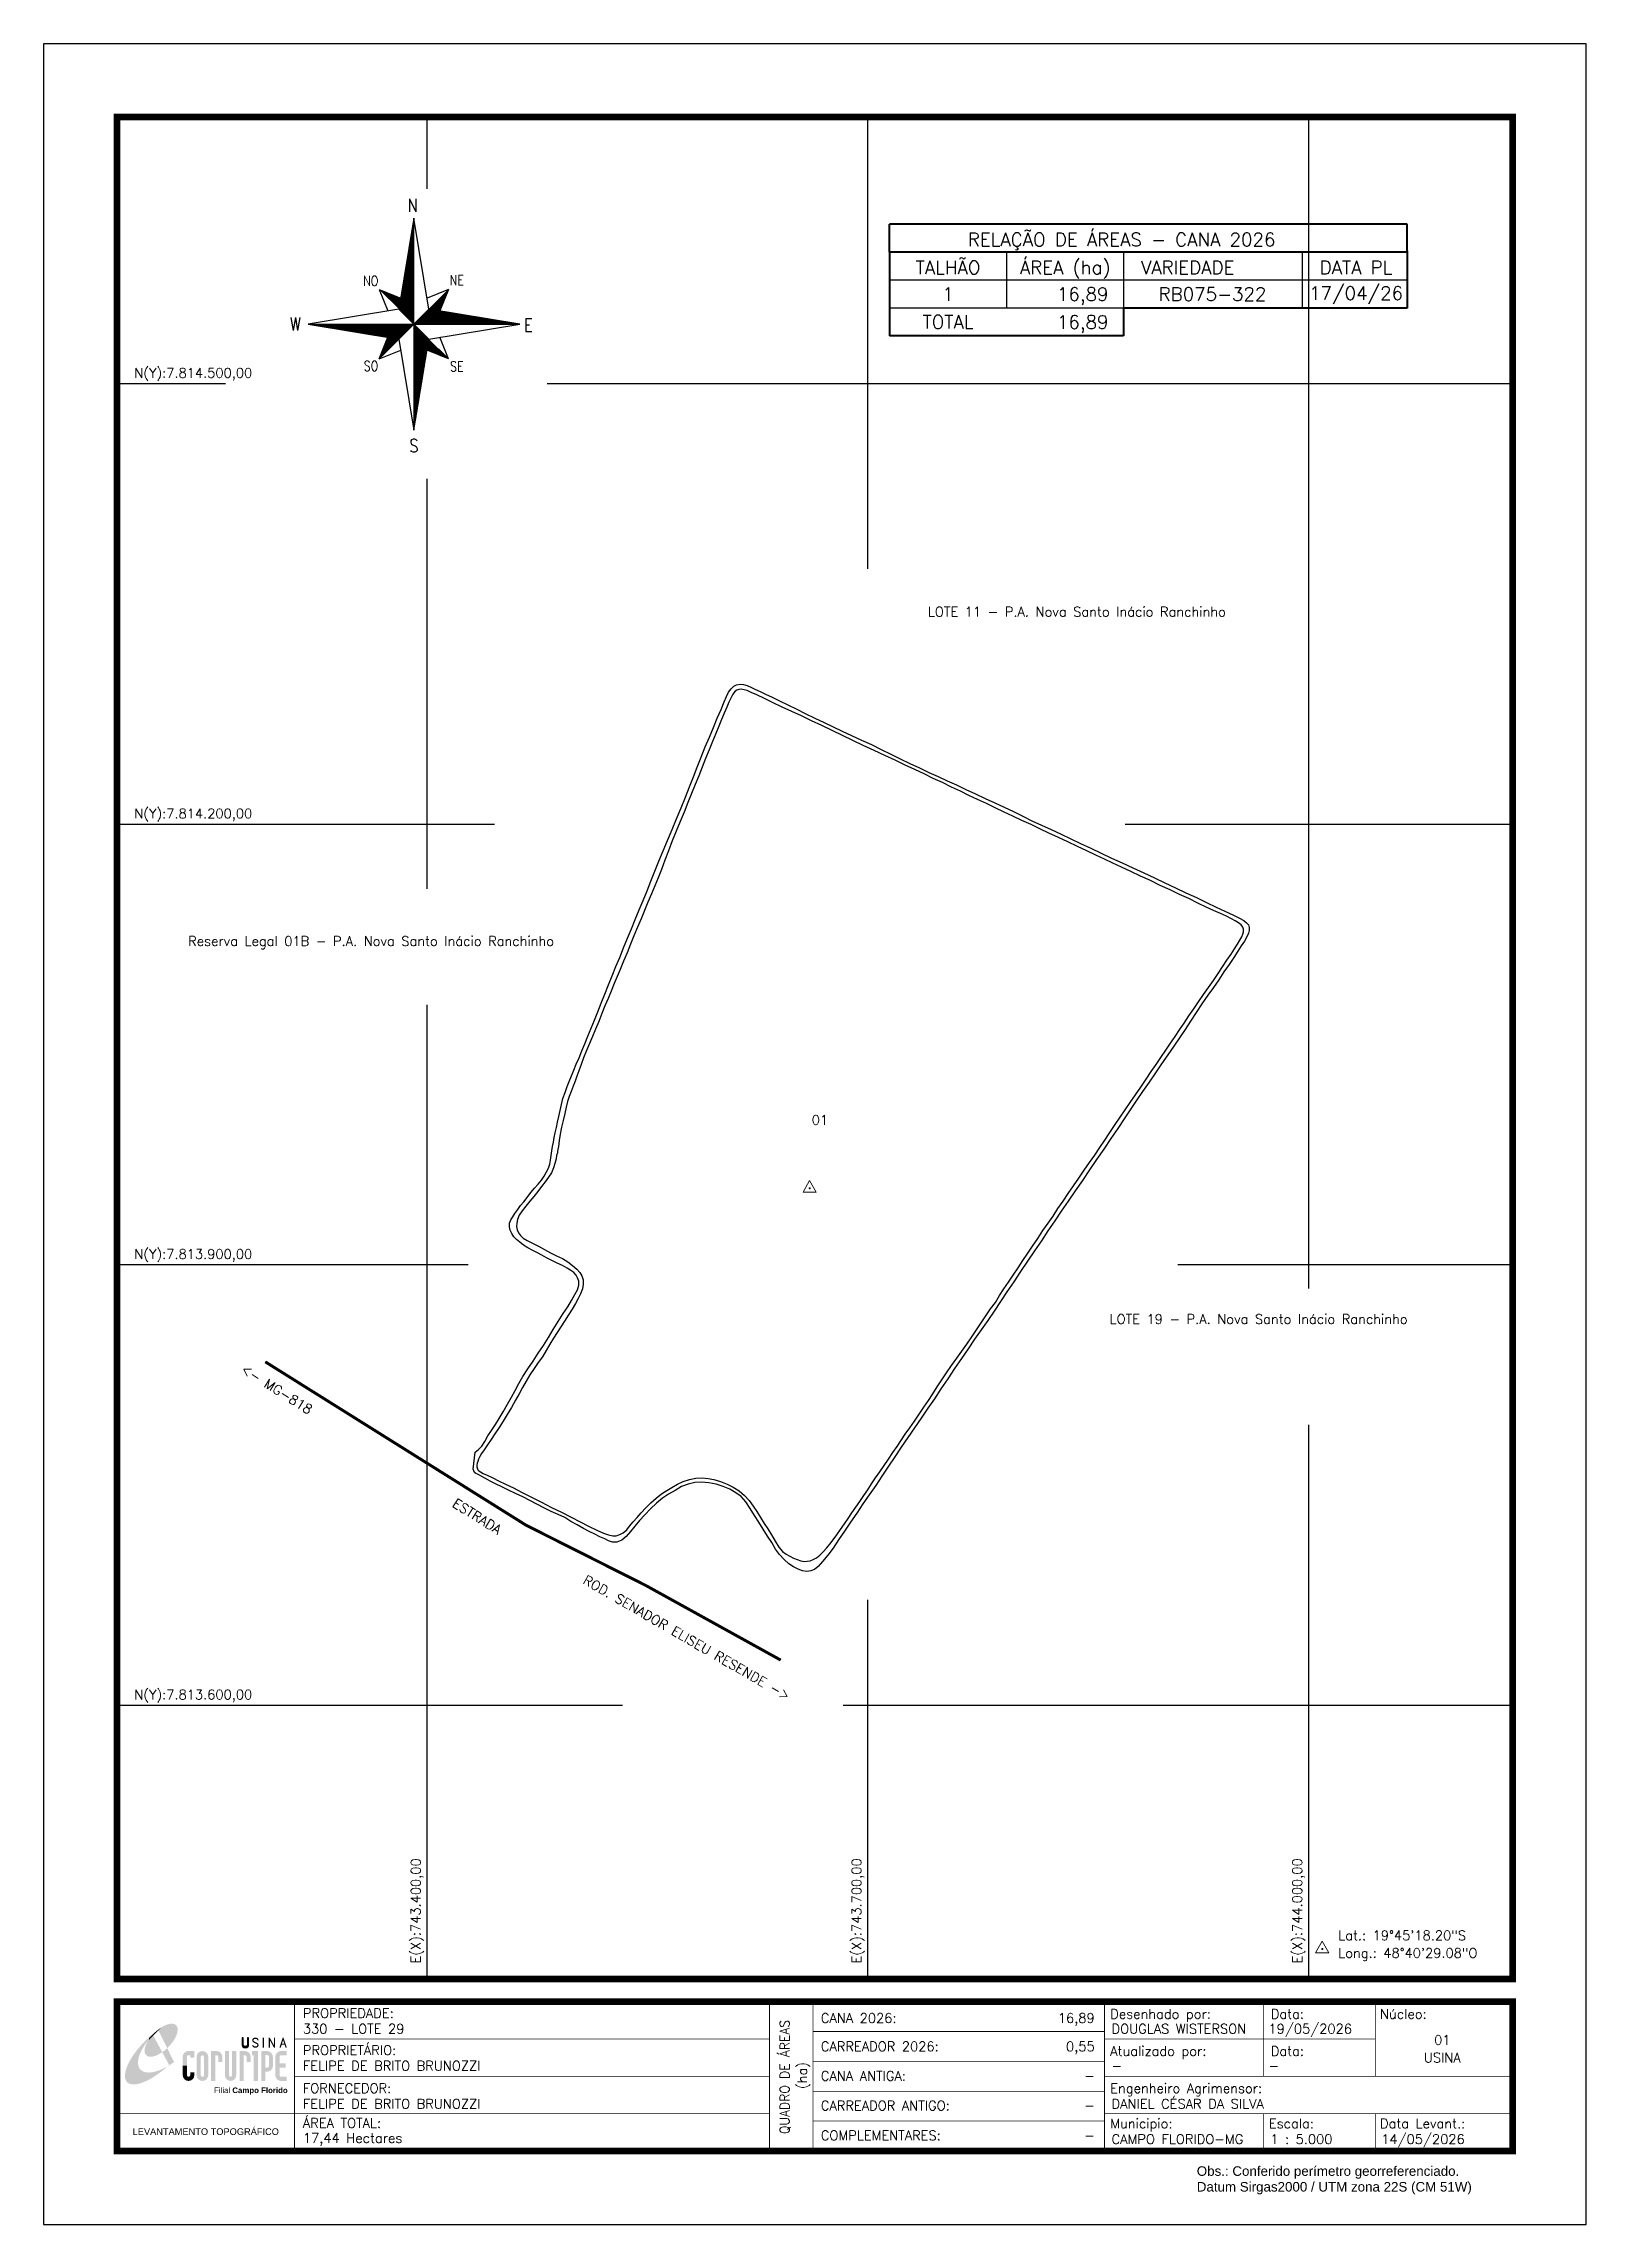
# Model space of a CAD drawing. Header units: millimetres. Extents: x 743139 to 744189, y 7813246 to 7814731.
import ezdxf
from ezdxf.enums import TextEntityAlignment as Align

# ---------------------------------------------------------------- set-up
doc = ezdxf.new("R2010")
doc.units = ezdxf.units.MM
doc.linetypes.add('LIN0', pattern=[0])
for name, color, linetype in [('0114000330', 1, 'Continuous'), ('0114000330001', 5, 'Continuous'), ('CONFRONTANTE', 7, 'Continuous'), ('ESTRADA', 1, 'Continuous'), ('MALHA', 8, 'Continuous'), ('MARGEM', 5, 'Continuous'), ('QUADRO_DE_AREAS_CANA_2024', 7, 'Continuous'), ('SETA_NORTE', 3, 'Continuous'), ('TEXTO', 7, 'Continuous')]:
    doc.layers.add(name, color=color, linetype=linetype)
doc.styles.add('ARIAL', font='arial.ttf')
doc.styles.add('marcelo', font='arial.ttf')
doc.styles.add('ROMANS', font='romans')
doc.styles.add('Simplex', font='simplex.shx')
doc.styles.get("Standard").update_dxf_attribs({"font": 'arial.ttf'})

msp = doc.modelspace()

# ---------------------------------------------------------------- texts
at = {"layer": 'CONFRONTANTE', "linetype": 'Continuous', "style": 'Simplex'}
for s, p in [('LOTE 11 - P.A. Nova Santo Inácio Ranchinho', (743842.2, 7814344.6)), ('Reserva Legal 01B - P.A. Nova Santo Inácio Ranchinho', (743361.8, 7814120.3)), ('LOTE 19 - P.A. Nova Santo Inácio Ranchinho', (743965.9, 7813862.9))]:
    msp.add_text(s, height=6.5, dxfattribs=at).set_placement(p, align=Align.MIDDLE_CENTER)
for s, rotation, p in [('<- MG-818', 327.8336, (743297.7, 7813815.1)), ('ESTRADA', 327.8336, (743434, 7813728.5)), ('ROD. SENADOR ELISEU RESENDE ->', 330, (743576.6, 7813645.9))]:
    msp.add_text(s, height=6.5, rotation=rotation, dxfattribs=at).set_placement(p, align=Align.MIDDLE_CENTER)
at = {"layer": 'MALHA', "style": 'Simplex'}
for s, p in [('N(Y):7.814.500,00', (743240.8, 7814507.2)), ('N(Y):7.814.200,00', (743240.8, 7814207.2)), ('N(Y):7.813.900,00', (743240.8, 7813907.2)), ('N(Y):7.813.600,00', (743240.8, 7813607.2))]:
    msp.add_text(s, height=6.5, dxfattribs=at).set_placement(p, align=Align.MIDDLE_CENTER)
for s, p in [('E(X):743.400,00', (743392.2, 7813459.9)), ('E(X):743.700,00', (743692.2, 7813459.9)), ('E(X):744.000,00', (743992.2, 7813459.9))]:
    msp.add_text(s, height=6.5, rotation=90, dxfattribs=at).set_placement(p, align=Align.MIDDLE_CENTER)
at = {"layer": 'MARGEM', "color": 7, "linetype": 'Continuous', "lineweight": 9}
for s, style, p in [('PROPRIEDADE:', 'Simplex', (743315.4, 7813393.5)), ('Desenhado por:', 'Simplex', (743864.9, 7813393)), ('Data:', 'Simplex', (743974.2, 7813393)), ('Núcleo:', 'Simplex', (744048.5, 7813393)), ('PROPRIETÁRIO:', 'Simplex', (743315.4, 7813368.3)), ('Atualizado por:', 'Simplex', (743864.9, 7813367.7)), ('Data:', 'Simplex', (743974.2, 7813367.7)), ('FORNECEDOR:', 'Simplex', (743315.4, 7813342.4)), ('Engenheiro Agrimensor:', 'Simplex', (743864.9, 7813342.4)), ('ÁREA TOTAL:', 'Simplex', (743315.4, 7813318.7)), ('Municipio:', 'Simplex', (743864.9, 7813318.4)), ('Escala:', 'Simplex', (743972.9, 7813318.4)), ('Data Levant.:', 'Simplex', (744048.5, 7813318.4)), ('Obs.: Conferido perímetro georreferenciado.', 'marcelo', (743923.8, 7813286)), ('Datum Sirgas2000 / UTM zona 22S (CM 51W)', 'marcelo', (743923.8, 7813275.3))]:
    msp.add_text(s, height=6.5, dxfattribs=dict(at, style=style)).set_placement(p, align=Align.TOP_LEFT)
at = {"layer": 'MARGEM', "color": 7, "linetype": 'Continuous', "style": 'Simplex'}
for s, p in [('CANA 2026:', (743667.9, 7813390.2)), ('330 - LOTE 29', (743315.4, 7813382.9)), ('DOUGLAS WISTERSON', (743865.8, 7813382.9)), ('19/05/2026', (743972.6, 7813382.9)), ('FELIPE DE BRITO BRUNOZZI', (743315.4, 7813357.7)), ('CARREADOR 2026:', (743667.9, 7813370.9)), ('CANA ANTIGA:', (743667.9, 7813350.8)), ('-', (743865.8, 7813357.7)), ('-', (743972.6, 7813357.7)), ('FELIPE DE BRITO BRUNOZZI', (743315.4, 7813331.8)), ('CARREADOR ANTIGO:', (743667.9, 7813330.6)), ('DANIEL CÉSAR DA SILVA', (743865.8, 7813331.8)), ('17,44 Hectares', (743315.4, 7813308.5)), ('COMPLEMENTARES:', (743667.9, 7813310.3)), ('CAMPO FLORIDO-MG', (743865.8, 7813307.7)), ('1 : 5.000', (743973.8, 7813307.7)), ('14/05/2026', (744049.3, 7813307.7))]:
    msp.add_text(s, height=6.5, dxfattribs=at).set_placement(p, align=Align.TOP_LEFT)
for s, p in [('16,89', (743854.3, 7813390.2)), ('0,55', (743854.3, 7813370.9)), ('-', (743854.3, 7813350.8)), ('-', (743854.3, 7813330.6)), ('-', (743854.3, 7813310.3))]:
    msp.add_text(s, height=6.5, dxfattribs=at).set_placement(p, align=Align.TOP_RIGHT)
at = {"layer": 'MARGEM', "color": 7, "linetype": 'Continuous', "style": 'Simplex', "width": 0.95}
msp.add_text('QUADRO DE ÁREAS', height=6.5, rotation=90, dxfattribs=at).set_placement((743643.3, 7813346.8), align=Align.MIDDLE_CENTER)
at = {"layer": 'MARGEM', "color": 7, "linetype": 'Continuous', "style": 'Simplex'}
for s, p in [('01', (744090.9, 7813372)), ('USINA', (744090.9, 7813360))]:
    msp.add_text(s, height=6.5, dxfattribs=at).set_placement(p, align=Align.MIDDLE_CENTER)
msp.add_text('(ha)', height=6.5, rotation=90, dxfattribs=at).set_placement((743655.2, 7813347.8), align=Align.MIDDLE_CENTER)
at = {"layer": 'MARGEM', "color": 7, "linetype": 'ByBlock'}
msp.add_text('LEVANTAMENTO TOPOGRÁFICO', height=4.5, dxfattribs=at).set_placement((743249.3, 7813309.6), align=Align.MIDDLE_CENTER)
at = {"layer": 'QUADRO_DE_AREAS_CANA_2024', "linetype": 'Continuous', "style": 'Simplex'}
for s, p in [('RELAÇÃO DE ÁREAS - CANA 2026', (743872.6, 7814598)), ('TALHÃO', (743754.5, 7814579)), ('ÁREA (ha)', (743834.2, 7814579)), ('VARIEDADE', (743917.6, 7814579)), ('DATA PL', (744032.2, 7814579)), ('1', (743754.5, 7814560.9)), ('RB075-322', (743934.5, 7814560.9)), ('17/04/26', (744032.2, 7814561.5)), ('TOTAL', (743754.5, 7814541.9))]:
    msp.add_text(s, height=9.1, dxfattribs=at).set_placement(p, align=Align.MIDDLE_CENTER)
for p in [(743863.7, 7814556.3), (743863.7, 7814537.3)]:
    msp.add_text('16,89', height=9.1, dxfattribs=at).set_placement(p, align=Align.RIGHT)
at = {"layer": 'TEXTO', "linetype": 'Continuous', "style": 'Simplex'}
msp.add_text('01', height=6.5, dxfattribs=at).set_placement((743667.3, 7813998.5), align=Align.MIDDLE_CENTER)
at = {"layer": 'TEXTO', "linetype": 'ByBlock', "style": 'Simplex'}
for s, p in [('Lat.: 19°45\'18.20"S', (744020.1, 7813440, 328.4)), ('Long.: 48°40\'29.08"O', (744020.1, 7813428, 328.4))]:
    msp.add_text(s, height=6.5, dxfattribs=at).set_placement(p)

# ---------------------------------------------------------------- blocks, each defined once
blk = doc.blocks.new('A$C78F83FB3')
at = {"layer": 'MARGEM'}
h = blk.add_hatch(color=20, dxfattribs=at)
edge = h.paths.add_edge_path()
edge.add_ellipse((19.49, 23.77), major_axis=(-6.68, -6.67), ratio=0.469426, start_angle=292.73277, end_angle=601.25787)
edge.add_ellipse((22.83, 22.05), major_axis=(12.64, 11.29), ratio=0.457614, start_angle=79.90686, end_angle=107.91393)
edge = h.paths.add_edge_path()
edge.add_ellipse((18.28, 18.7), major_axis=(13.95, 13.59), ratio=0.386848, start_angle=63.96117, end_angle=264.59932)
edge.add_ellipse((22.83, 22.05), major_axis=(12.64, 11.29), ratio=0.457614, start_angle=107.91393, end_angle=245.11815, ccw=False)
edge.add_ellipse((19.49, 23.77), major_axis=(-6.68, -6.67), ratio=0.469426, start_angle=241.25787, end_angle=292.73277, ccw=False)
for color, points in [(20, [(15.46, 26.12), (14.17, 24.81), (14.06, 24.24), (14.39, 23.97), (14.67, 24.54), (19.47, 29.32), (18.48, 28.66), (17.31, 27.78)]), (7, [(58.42, 24.9), (57.9, 24.9), (57.9, 21.73, -0.414214), (57.15, 20.98), (56.84, 20.98, -0.414214), (56.09, 21.73), (56.09, 24.9), (55.57, 24.9), (55.57, 21.73, 0.414214), (56.84, 20.46), (57.15, 20.46, 0.414214), (58.42, 21.73)]), (7, [(61.7, 24.9), (61.23, 24.9, 0.396318), (60.04, 23.78), (60.04, 23.72, 0.151912), (60.39, 22.97), (60.46, 22.92), (62.18, 22), (62.85, 21.83, 0.12407), (62.51, 22.42), (60.75, 23.36, -0.13192), (60.56, 23.77, -0.385578), (61.23, 24.37), (61.7, 24.37, -0.414214), (62.37, 23.7), (62.89, 23.7, 0.414214)]), (7, [(62.37, 23.7), (62.89, 23.7, 0.414214), (61.7, 24.9), (61.23, 24.9, 0.396318), (60.04, 23.78), (60.04, 23.72, 0.151912), (60.39, 22.97), (60.46, 22.92), (62.18, 22), (62.18, 22, -0.131921), (62.37, 21.59, -0.385578), (61.7, 20.98), (61.23, 20.98, -0.414214), (60.56, 21.65), (60.04, 21.65, 0.414214), (61.23, 20.46), (61.7, 20.46, 0.402546), (62.89, 21.61, 0.165292), (62.51, 22.42), (60.75, 23.36, -0.13192), (60.56, 23.77, -0.385578), (61.23, 24.37), (61.7, 24.37, -0.414214)]), (7, [(30.97, 12.46), (29.13, 12.46), (29.13, 8.21, 1), (34.29, 8.21), (34.29, 9.41), (32.45, 9.41), (32.45, 8.21, -1), (30.97, 8.21)])]:
    blk.add_hatch(color=color, dxfattribs=at).paths.add_polyline_path(points)
h = blk.add_hatch(color=7, dxfattribs=at)
h.paths.add_polyline_path([(65.24, 24.9), (64.72, 24.9), (64.72, 20.46), (65.24, 20.46)])
h.paths.add_polyline_path([(67.38, 20.46), (67.9, 20.46), (67.9, 23.74), (69.74, 20.46), (70.23, 20.46), (70.23, 24.9), (69.71, 24.9), (69.71, 21.58), (67.85, 24.9), (67.38, 24.9)])
h.paths.add_polyline_path([(72.17, 20.46), (72.72, 20.46), (73.14, 21.73), (74.49, 21.73), (74.9, 20.46), (75.45, 20.46), (74, 24.9), (73.62, 24.9)])
h.paths.add_polyline_path([(73.81, 23.8), (74.32, 22.25), (73.31, 22.25)], flags=16)
h = blk.add_hatch(color=7, dxfattribs=at)
h.paths.add_polyline_path([(31.71, 18.93, 0.414214), (29.13, 16.35), (29.13, 12.46), (30.97, 12.46), (30.97, 16.35, -0.414214), (31.71, 17.09), (32.45, 17.09), (32.45, 16.02), (34.29, 16.02), (34.29, 18.93)])
h.paths.add_polyline_path([(44.15, 17.09, -0.414214), (44.89, 16.35), (44.89, 14.1), (46.72, 14.1), (46.72, 16.17, 0.433937), (44.15, 18.93), (41.77, 18.93), (41.77, 12.46), (43.61, 12.46), (43.61, 17.09)])
h.paths.add_polyline_path([(43.61, 12.46), (41.77, 12.46), (41.77, 5.62), (43.61, 5.62)])
h.paths.add_polyline_path([(47.92, 12.46), (49.75, 12.46), (49.75, 18.93), (47.92, 18.93)])
h.paths.add_polyline_path([(52.91, 18.93), (51.08, 18.93), (51.08, 12.46), (52.91, 12.46)])
h.paths.add_polyline_path([(51.08, 8.12, -1), (49.75, 8.12), (49.75, 12.46), (47.92, 12.46), (47.92, 8.12, 1), (52.91, 8.12), (52.91, 12.46), (51.08, 12.46)])
h.paths.add_polyline_path([(54.41, 12.46), (56.25, 12.46), (56.25, 17.09), (56.79, 17.09, -0.414214), (57.53, 16.35), (57.53, 14.1), (59.36, 14.1), (59.36, 16.17, 0.433937), (56.79, 18.93), (54.41, 18.93)])
h.paths.add_polyline_path([(56.25, 12.46), (54.41, 12.46), (54.41, 5.62), (56.25, 5.62)])
h.paths.add_polyline_path([(60.73, 12.46), (62.58, 12.46), (62.58, 18.93), (60.02, 18.93), (60.02, 17.08), (60.73, 17.08)])
h.paths.add_polyline_path([(62.58, 12.46), (60.73, 12.46), (60.73, 5.62), (62.58, 5.62)])
h.paths.add_polyline_path([(64.06, 12.46), (65.82, 12.46), (65.82, 17.17), (66.66, 17.17, -0.450417), (67.48, 16.25), (67.48, 12.46), (69.24, 12.46, 0.002307), (69.24, 12.48, 0.005282), (69.23, 12.54, -0.000938), (69.23, 12.53), (69.23, 16.17, 0.433937), (66.66, 18.93), (64.06, 18.93)])
h.paths.add_polyline_path([(64.06, 5.62), (65.82, 5.62), (65.82, 9.77), (66.66, 9.77, 0.426056), (69.24, 12.46), (67.48, 12.46), (67.48, 12.45, -0.450417), (66.66, 11.53), (65.82, 11.53), (65.82, 12.46), (64.06, 12.46)])
h.paths.add_polyline_path([(70.37, 12.46), (74.87, 12.46), (74.87, 13.44), (72.21, 13.44), (72.21, 16.35, -0.414214), (72.95, 17.09), (75.38, 17.09), (75.38, 18.93), (72.95, 18.93, 0.414214), (70.37, 16.35)])
h.paths.add_polyline_path([(72.21, 11.62), (74.87, 11.62), (74.87, 12.46), (70.37, 12.46), (70.37, 8.21, 0.414214), (72.95, 5.62), (75.38, 5.62), (75.38, 7.47), (72.95, 7.47, -0.414214), (72.21, 8.21)])
h = blk.add_hatch(color=7, dxfattribs=at)
h.paths.add_polyline_path([(35.29, 16.35), (35.29, 8.21, 1), (40.46, 8.21, 0.016978), (40.45, 8.38), (40.45, 16.17, 0.433937), (37.88, 18.93), (37.87, 18.93, 0.41391)])
h.paths.add_polyline_path([(38.62, 16.35), (38.62, 8.21, -1), (37.13, 8.21), (37.13, 16.35, -1)], flags=16)
at = {"layer": 'MARGEM', "color": 7}
blk.add_lwpolyline([(58.42, 24.9), (57.9, 24.9), (57.9, 21.73, -0.414214), (57.15, 20.98), (56.84, 20.98, -0.414214), (56.09, 21.73), (56.09, 24.9), (55.57, 24.9), (55.57, 21.73, 0.414214), (56.84, 20.46), (57.15, 20.46, 0.414214), (58.42, 21.73), (58.42, 24.9)], format="xyb", close=True, dxfattribs=at)
at = {"layer": 'MARGEM', "color": 252, "insert": (43.05, 2.72), "char_height": 2.5, "attachment_point": 1, "style": 'ARIAL'}
blk.add_mtext_dynamic_manual_height_columns('Filial {\\fArial|b1|i0|c0|p34;Campo Florido}', width=33.0271, gutter_width=2.46, heights=[2.95], dxfattribs=at)
blk = doc.blocks.new('A$C309442C0')
at = {"layer": 'SETA_NORTE', "linetype": 'Continuous'}
h = blk.add_hatch(dxfattribs=at)
h.set_pattern_fill('ANSI31', color=256, scale=0.1375, angle=-90, style=0)
h.set_pattern_definition([(315, (-215853.3434, 13873.16845), (0.3086963042, 0.3086963042), [])])
h.paths.add_polyline_path([(73.5, 97.4), (74.7, 104.9), (60, 110.8)])
h = blk.add_hatch(dxfattribs=at)
h.set_pattern_fill('ANSI31', color=256, scale=0.1375, angle=180, style=0)
h.set_pattern_definition([(225, (13869.59828, 216024.21475), (0.3086963042, -0.3086963042), [])])
h.paths.add_polyline_path([(93.8, 97.4), (101.4, 96.2), (107.3, 110.8)])
h = blk.add_hatch(dxfattribs=at)
h.set_pattern_fill('ANSI31', color=256, scale=0.1375, style=0)
h.set_pattern_definition([(45, (-13702.2971, -215849.77324), (-0.3086963042, 0.3086963042), [])])
h.paths.add_polyline_path([(73.5, 77), (65.9, 78.3), (60, 63.6)])
h = blk.add_hatch(dxfattribs=at)
h.set_pattern_fill('ANSI31', color=256, scale=0.1375, angle=90, style=0)
h.set_pattern_definition([(135, (216020.6446, -13698.72693), (-0.3086963042, -0.3086963042), [])])
h.paths.add_polyline_path([(93.8, 77), (92.6, 69.5), (107.3, 63.6)])
for p, q in [((81.6, 146.8), (83.7, 148.9)), ((81.7, 147.6), (83.7, 149.5)), ((81.8, 148.3), (83.7, 150.1)), ((82, 149.1), (83.7, 150.8)), ((82.1, 149.9), (83.7, 151.4)), ((82.2, 150.6), (83.7, 152.1)), ((82.3, 151.4), (83.7, 152.7)), ((82.5, 152.2), (83.7, 153.3)), ((82.6, 152.9), (83.7, 154)), ((82.7, 153.7), (83.7, 154.6)), ((82.9, 154.4), (83.7, 155.2)), ((83, 155.2), (83.7, 155.9)), ((83.1, 156), (83.7, 156.5)), ((83.2, 156.7), (83.7, 157.2)), ((83.4, 157.5), (83.7, 157.8)), ((83.5, 158.3), (83.7, 158.4)), ((83.6, 159), (83.7, 159.1)), ((78.7, 129.3), (83.7, 134.2)), ((78.8, 130), (83.7, 134.9)), ((79, 130.8), (83.7, 135.5)), ((79.1, 131.6), (83.7, 136.1)), ((79.2, 132.3), (83.7, 136.8)), ((79.3, 133.1), (83.7, 137.4)), ((79.5, 133.8), (83.7, 138)), ((79.6, 134.6), (83.7, 138.7)), ((79.7, 135.4), (83.7, 139.3)), ((79.8, 136.1), (83.7, 140)), ((80, 136.9), (83.7, 140.6)), ((80.1, 137.7), (83.7, 141.2)), ((80.2, 138.4), (83.7, 141.9)), ((80.3, 139.2), (83.7, 142.5)), ((80.5, 139.9), (83.7, 143.1)), ((80.6, 140.7), (83.7, 143.8)), ((80.7, 141.5), (83.7, 144.4)), ((80.8, 142.2), (83.7, 145)), ((81, 143), (83.7, 145.7)), ((81.1, 143.8), (83.7, 146.3)), ((81.2, 144.5), (83.7, 147)), ((81.3, 145.3), (83.7, 147.6)), ((81.5, 146.1), (83.7, 148.2)), ((75.7, 111), (83.7, 118.9)), ((75.8, 111.7), (83.7, 119.6)), ((75.9, 112.5), (83.7, 120.2)), ((76.1, 113.3), (83.7, 120.8)), ((76.2, 114), (83.7, 121.5)), ((76.3, 114.8), (83.7, 122.1)), ((76.4, 115.5), (83.7, 122.8)), ((76.6, 116.3), (83.7, 123.4)), ((76.7, 117.1), (83.7, 124)), ((76.8, 117.8), (83.7, 124.7)), ((76.9, 118.6), (83.7, 125.3)), ((77.1, 119.4), (83.7, 125.9)), ((77.2, 120.1), (83.7, 126.6)), ((77.3, 120.9), (83.7, 127.2)), ((77.4, 121.6), (83.7, 127.8)), ((77.6, 122.4), (83.7, 128.5)), ((77.7, 123.2), (83.7, 129.1)), ((77.8, 123.9), (83.7, 129.8)), ((78, 124.7), (83.7, 130.4)), ((78.1, 125.5), (83.7, 131)), ((78.2, 126.2), (83.7, 131.7)), ((78.3, 127), (83.7, 132.3)), ((78.5, 127.7), (83.7, 132.9)), ((78.6, 128.5), (83.7, 133.6)), ((60, 110.8), (74.7, 104.9)), ((60, 110.8), (65.9, 96.2)), ((73.5, 97.3), (83.7, 107.5)), ((73.6, 98), (83.7, 108.1)), ((73.7, 98.8), (83.7, 108.7)), ((73.8, 99.5), (83.7, 109.4)), ((73.8, 97), (83.7, 106.8)), ((73.9, 100.3), (83.7, 110)), ((74.1, 101.1), (83.7, 110.6)), ((74.2, 101.8), (83.7, 111.3)), ((74.2, 96.7), (83.7, 106.2)), ((74.3, 102.6), (83.7, 111.9)), ((74.4, 103.3), (83.7, 112.6)), ((74.5, 96.4), (83.7, 105.6)), ((74.6, 104.1), (83.7, 113.2)), ((74.7, 104.9), (83.7, 113.8)), ((74.8, 105.6), (83.7, 114.5)), ((74.8, 96.1), (83.7, 104.9)), ((74.9, 106.4), (83.7, 115.1)), ((75.1, 107.2), (83.7, 115.7)), ((75.1, 95.7), (83.7, 104.3)), ((75.2, 107.9), (83.7, 116.4)), ((75.3, 108.7), (83.7, 117)), ((75.4, 109.4), (83.7, 117.7)), ((75.6, 110.2), (83.7, 118.3)), ((107.3, 110.8), (92.6, 104.9)), ((107.3, 110.8), (101.4, 96.2)), ((75.4, 95.4), (83.7, 103.6)), ((75.8, 95.1), (83.7, 103)), ((76.1, 94.8), (83.7, 102.4)), ((76.4, 94.5), (83.7, 101.7)), ((76.7, 94.2), (83.7, 101.1)), ((77, 93.8), (83.7, 100.5)), ((77.4, 93.5), (83.7, 99.8)), ((77.7, 93.2), (83.7, 99.2)), ((78, 92.9), (83.7, 98.5)), ((78.3, 92.6), (83.7, 97.9)), ((78.6, 92.2), (83.7, 97.3)), ((78.9, 91.9), (83.7, 96.6)), ((79.3, 91.6), (83.7, 96)), ((79.6, 91.3), (83.7, 95.4)), ((79.9, 91), (83.7, 94.7)), ((80.2, 90.7), (83.7, 94.1)), ((80.5, 90.3), (83.7, 93.4)), ((80.9, 90), (83.7, 92.8)), ((81.2, 89.7), (83.7, 92.2)), ((81.5, 89.4), (83.7, 91.5)), ((81.8, 89.1), (83.7, 90.9)), ((82.1, 88.7), (83.7, 90.3)), ((82.4, 88.4), (83.7, 89.6)), ((83.8, 87.2), (94, 97.4)), ((84.4, 87.2), (94.5, 97.3)), ((85.1, 87.2), (95.1, 97.2)), ((85.7, 87.2), (95.6, 97.1)), ((86.3, 87.2), (96.2, 97)), ((87, 87.2), (96.7, 96.9)), ((87.6, 87.2), (97.2, 96.9)), ((88.3, 87.2), (97.8, 96.8)), ((88.9, 87.2), (98.3, 96.7)), ((89.5, 87.2), (98.9, 96.6)), ((90.2, 87.2), (99.4, 96.5)), ((90.8, 87.2), (100, 96.4)), ((91.4, 87.2), (100.5, 96.3)), ((92.1, 87.2), (101.1, 96.2)), ((92.7, 87.2), (101.6, 96.1)), ((93.4, 87.2), (102.2, 96)), ((94, 87.2), (102.7, 96)), ((94.6, 87.2), (103.3, 95.9)), ((95.3, 87.2), (103.8, 95.8)), ((95.9, 87.2), (104.4, 95.7)), ((96.5, 87.2), (104.9, 95.6)), ((97.2, 87.2), (105.5, 95.5)), ((97.8, 87.2), (106, 95.4)), ((98.4, 87.2), (106.5, 95.3)), ((99.1, 87.2), (107.1, 95.2)), ((99.7, 87.2), (107.6, 95.1)), ((100.4, 87.2), (108.2, 95.1)), ((101, 87.2), (108.7, 95)), ((101.6, 87.2), (109.3, 94.9)), ((102.3, 87.2), (109.8, 94.8)), ((102.9, 87.2), (110.4, 94.7)), ((103.5, 87.2), (110.9, 94.6)), ((104.2, 87.2), (111.5, 94.5)), ((104.8, 87.2), (112, 94.4)), ((105.5, 87.2), (112.6, 94.3)), ((106.1, 87.2), (113.1, 94.2)), ((106.7, 87.2), (113.7, 94.1)), ((107.4, 87.2), (114.2, 94.1)), ((108, 87.2), (114.8, 94)), ((108.6, 87.2), (115.3, 93.9)), ((109.3, 87.2), (115.8, 93.8)), ((109.9, 87.2), (116.4, 93.7)), ((110.6, 87.2), (116.9, 93.6)), ((111.2, 87.2), (117.5, 93.5)), ((111.8, 87.2), (118, 93.4)), ((112.5, 87.2), (118.6, 93.3)), ((113.1, 87.2), (119.1, 93.2)), ((113.7, 87.2), (119.7, 93.2)), ((114.4, 87.2), (120.2, 93.1)), ((115, 87.2), (120.8, 93)), ((115.6, 87.2), (121.3, 92.9)), ((116.3, 87.2), (121.9, 92.8)), ((116.9, 87.2), (122.4, 92.7)), ((117.6, 87.2), (123, 92.6)), ((118.2, 87.2), (123.5, 92.5)), ((118.8, 87.2), (124, 92.4)), ((119.5, 87.2), (124.6, 92.3)), ((120.1, 87.2), (125.1, 92.3)), ((120.7, 87.2), (125.7, 92.2)), ((121.4, 87.2), (126.2, 92.1)), ((122, 87.2), (126.8, 92)), ((122.7, 87.2), (127.3, 91.9)), ((123.3, 87.2), (127.9, 91.8)), ((123.9, 87.2), (128.4, 91.7)), ((124.6, 87.2), (129, 91.6)), ((125.2, 87.2), (129.5, 91.5)), ((125.8, 87.2), (130.1, 91.4)), ((126.5, 87.2), (130.6, 91.4)), ((127.1, 87.2), (131.2, 91.3)), ((127.8, 87.2), (131.7, 91.2)), ((128.4, 87.2), (132.3, 91.1)), ((129, 87.2), (132.8, 91)), ((129.7, 87.2), (133.3, 90.9)), ((130.3, 87.2), (133.9, 90.8)), ((130.9, 87.2), (134.4, 90.7)), ((131.6, 87.2), (135, 90.6)), ((132.2, 87.2), (135.5, 90.5)), ((132.8, 87.2), (136.1, 90.5)), ((133.5, 87.2), (136.6, 90.4)), ((134.1, 87.2), (137.2, 90.3)), ((134.8, 87.2), (137.7, 90.2)), ((135.4, 87.2), (138.3, 90.1)), ((136, 87.2), (138.8, 90)), ((136.7, 87.2), (139.4, 89.9)), ((137.3, 87.2), (139.9, 89.8)), ((137.9, 87.2), (140.5, 89.7)), ((138.6, 87.2), (141, 89.6)), ((139.2, 87.2), (141.6, 89.6)), ((139.9, 87.2), (142.1, 89.5)), ((140.5, 87.2), (142.6, 89.4)), ((141.1, 87.2), (143.2, 89.3)), ((141.8, 87.2), (143.7, 89.2)), ((142.4, 87.2), (144.3, 89.1)), ((11.8, 87.2), (11.8, 87.2)), ((12.3, 87.1), (12.4, 87.2)), ((12.9, 87), (13.1, 87.2)), ((13.4, 86.9), (13.7, 87.2)), ((14, 86.8), (14.4, 87.2)), ((14.5, 86.7), (15, 87.2)), ((15.1, 86.6), (15.6, 87.2)), ((15.6, 86.6), (16.3, 87.2)), ((16.2, 86.5), (16.9, 87.2)), ((16.7, 86.4), (17.5, 87.2)), ((17.2, 86.3), (18.2, 87.2)), ((17.8, 86.2), (18.8, 87.2)), ((18.3, 86.1), (19.5, 87.2)), ((18.9, 86), (20.1, 87.2)), ((19.4, 85.9), (20.7, 87.2)), ((20, 85.8), (21.4, 87.2)), ((20.5, 85.7), (22, 87.2)), ((21.1, 85.7), (22.6, 87.2)), ((21.6, 85.6), (23.3, 87.2)), ((22.2, 85.5), (23.9, 87.2)), ((22.7, 85.4), (24.6, 87.2)), ((23.3, 85.3), (25.2, 87.2)), ((23.8, 85.2), (25.8, 87.2)), ((24.4, 85.1), (26.5, 87.2)), ((24.9, 85), (27.1, 87.2)), ((25.5, 84.9), (27.7, 87.2)), ((26, 84.8), (28.4, 87.2)), ((26.5, 84.8), (29, 87.2)), ((27.1, 84.7), (29.6, 87.2)), ((27.6, 84.6), (30.3, 87.2)), ((28.2, 84.5), (30.9, 87.2)), ((28.7, 84.4), (31.6, 87.2)), ((29.3, 84.3), (32.2, 87.2)), ((29.8, 84.2), (32.8, 87.2)), ((30.4, 84.1), (33.5, 87.2)), ((30.9, 84), (34.1, 87.2)), ((31.5, 83.9), (34.7, 87.2)), ((32, 83.9), (35.4, 87.2)), ((32.6, 83.8), (36, 87.2)), ((33.1, 83.7), (36.7, 87.2)), ((33.7, 83.6), (37.3, 87.2)), ((34.2, 83.5), (37.9, 87.2)), ((34.7, 83.4), (38.6, 87.2)), ((35.3, 83.3), (39.2, 87.2)), ((35.8, 83.2), (39.8, 87.2)), ((36.4, 83.1), (40.5, 87.2)), ((36.9, 83), (41.1, 87.2)), ((37.5, 83), (41.8, 87.2)), ((38, 82.9), (42.4, 87.2)), ((38.6, 82.8), (43, 87.2)), ((39.1, 82.7), (43.7, 87.2)), ((39.7, 82.6), (44.3, 87.2)), ((40.2, 82.5), (44.9, 87.2)), ((40.8, 82.4), (45.6, 87.2)), ((41.3, 82.3), (46.2, 87.2)), ((41.9, 82.2), (46.8, 87.2)), ((42.4, 82.1), (47.5, 87.2)), ((43, 82.1), (48.1, 87.2)), ((43.5, 82), (48.8, 87.2)), ((44, 81.9), (49.4, 87.2)), ((44.6, 81.8), (50, 87.2)), ((45.1, 81.7), (50.7, 87.2)), ((45.7, 81.6), (51.3, 87.2)), ((46.2, 81.5), (51.9, 87.2)), ((46.8, 81.4), (52.6, 87.2)), ((47.3, 81.3), (53.2, 87.2)), ((47.9, 81.2), (53.9, 87.2)), ((48.4, 81.2), (54.5, 87.2)), ((49, 81.1), (55.1, 87.2)), ((49.5, 81), (55.8, 87.2)), ((50.1, 80.9), (56.4, 87.2)), ((50.6, 80.8), (57, 87.2)), ((51.2, 80.7), (57.7, 87.2)), ((51.7, 80.6), (58.3, 87.2)), ((52.3, 80.5), (59, 87.2)), ((52.8, 80.4), (59.6, 87.2)), ((53.3, 80.3), (60.2, 87.2)), ((53.9, 80.3), (60.9, 87.2)), ((54.4, 80.2), (61.5, 87.2)), ((55, 80.1), (62.1, 87.2)), ((55.5, 80), (62.8, 87.2)), ((56.1, 79.9), (63.4, 87.2)), ((56.6, 79.8), (64, 87.2)), ((57.2, 79.7), (64.7, 87.2)), ((57.7, 79.6), (65.3, 87.2)), ((58.3, 79.5), (66, 87.2)), ((58.8, 79.4), (66.6, 87.2)), ((59.4, 79.4), (67.2, 87.2)), ((59.9, 79.3), (67.9, 87.2)), ((83.7, 87.2), (60, 63.6)), ((60, 63.6), (65.9, 78.3)), ((60.5, 79.2), (68.5, 87.2)), ((61, 79.1), (69.1, 87.2)), ((61.5, 79), (69.8, 87.2)), ((62.1, 78.9), (70.4, 87.2)), ((62.6, 78.8), (71.1, 87.2)), ((63.2, 78.7), (71.7, 87.2)), ((63.7, 78.6), (72.3, 87.2)), ((64.3, 78.5), (73, 87.2)), ((64.8, 78.4), (73.6, 87.2)), ((65.4, 78.4), (74.2, 87.2)), ((65.9, 78.3), (74.9, 87.2)), ((66.5, 78.2), (75.5, 87.2)), ((67, 78.1), (76.2, 87.2)), ((67.6, 78), (76.8, 87.2)), ((68.1, 77.9), (77.4, 87.2)), ((68.7, 77.8), (78.1, 87.2)), ((69.2, 77.7), (78.7, 87.2)), ((69.8, 77.6), (79.3, 87.2)), ((70.3, 77.5), (80, 87.2)), ((70.8, 77.5), (80.6, 87.2)), ((71.4, 77.4), (81.2, 87.2)), ((71.9, 77.3), (81.9, 87.2)), ((72.5, 77.2), (82.5, 87.2)), ((73, 77.1), (83.2, 87.2)), ((82.8, 88.1), (83.7, 89)), ((83.1, 87.8), (83.7, 88.4)), ((83.4, 87.5), (83.7, 87.7)), ((83.7, 87.1), (83.7, 87.1)), ((83.7, 86.4), (84, 86.8)), ((83.7, 85.8), (84.4, 86.5)), ((83.7, 85.2), (84.7, 86.2)), ((83.7, 84.5), (85, 85.9)), ((83.7, 83.9), (85.3, 85.6)), ((83.7, 83.3), (85.6, 85.2)), ((83.7, 82.6), (86, 84.9)), ((83.7, 82), (86.3, 84.6)), ((83.7, 81.3), (86.6, 84.3)), ((83.7, 80.7), (86.9, 84)), ((83.7, 80.1), (87.2, 83.6)), ((83.7, 79.4), (87.5, 83.3)), ((83.7, 78.8), (87.9, 83)), ((83.7, 78.2), (88.2, 82.7)), ((83.7, 77.5), (88.5, 82.4)), ((83.7, 76.9), (88.8, 82.1)), ((83.7, 76.2), (89.1, 81.7)), ((83.7, 75.6), (89.5, 81.4)), ((83.7, 75), (89.8, 81.1)), ((83.7, 74.3), (90.1, 80.8)), ((83.7, 73.7), (90.4, 80.5)), ((83.7, 73.1), (90.7, 80.1)), ((83.7, 72.4), (91, 79.8)), ((83.7, 71.8), (91.4, 79.5)), ((83.7, 71.2), (91.7, 79.2)), ((83.7, 70.5), (92, 78.9)), ((83.7, 69.9), (92.3, 78.5)), ((83.7, 69.2), (92.6, 78.2)), ((83.7, 68.6), (93, 77.9)), ((83.7, 68), (93.3, 77.6)), ((83.7, 67.3), (93.6, 77.3)), ((83.7, 66.7), (93.8, 76.9)), ((83.7, 66.1), (93.7, 76.1)), ((83.7, 65.4), (93.6, 75.3)), ((83.7, 64.8), (93.4, 74.6)), ((107.3, 63.6), (101.4, 78.3)), ((143, 87.2), (144.8, 89)), ((143.7, 87.2), (145.4, 88.9)), ((144.3, 87.2), (145.9, 88.8)), ((144.9, 87.2), (146.5, 88.7)), ((145.6, 87.2), (147, 88.7)), ((146.2, 87.2), (147.6, 88.6)), ((146.9, 87.2), (148.1, 88.5)), ((147.5, 87.2), (148.7, 88.4)), ((148.1, 87.2), (149.2, 88.3)), ((148.8, 87.2), (149.8, 88.2)), ((149.4, 87.2), (150.3, 88.1)), ((150, 87.2), (150.8, 88)), ((150.7, 87.2), (151.4, 87.9)), ((151.3, 87.2), (151.9, 87.8)), ((152, 87.2), (152.5, 87.8)), ((152.6, 87.2), (153, 87.7)), ((153.2, 87.2), (153.6, 87.6)), ((153.9, 87.2), (154.1, 87.5)), ((154.5, 87.2), (154.7, 87.4)), ((155.1, 87.2), (155.2, 87.3)), ((60, 63.6), (74.7, 69.5)), ((83.7, 64.1), (93.3, 73.8)), ((83.7, 63.5), (93.2, 73)), ((83.7, 62.9), (93.1, 72.3)), ((83.7, 62.2), (92.9, 71.5)), ((83.7, 61.6), (92.8, 70.8)), ((83.7, 61), (92.7, 70)), ((83.7, 60.3), (92.6, 69.2)), ((83.7, 59.7), (92.4, 68.5)), ((83.7, 59), (92.3, 67.7)), ((83.7, 58.4), (92.2, 66.9)), ((83.7, 57.8), (92.1, 66.2)), ((83.7, 57.1), (91.9, 65.4)), ((83.7, 56.5), (91.8, 64.7)), ((83.7, 55.9), (91.7, 63.9)), ((83.7, 55.2), (91.6, 63.1)), ((83.7, 54.6), (91.4, 62.4)), ((83.7, 54), (91.3, 61.6)), ((83.7, 53.3), (91.2, 60.8)), ((83.7, 52.7), (91.1, 60.1)), ((107.3, 63.6), (92.6, 69.5)), ((83.7, 52), (90.9, 59.3)), ((83.7, 51.4), (90.8, 58.6)), ((83.7, 50.8), (90.7, 57.8)), ((83.7, 50.1), (90.5, 57)), ((83.7, 49.5), (90.4, 56.3)), ((83.7, 48.9), (90.3, 55.5)), ((83.7, 48.2), (90.2, 54.7)), ((83.7, 47.6), (90, 54)), ((83.7, 46.9), (89.9, 53.2)), ((83.7, 46.3), (89.8, 52.5)), ((83.7, 45.7), (89.7, 51.7)), ((83.7, 45), (89.5, 50.9)), ((83.7, 44.4), (89.4, 50.2)), ((83.7, 43.8), (89.3, 49.4)), ((83.7, 43.1), (89.2, 48.6)), ((83.7, 42.5), (89, 47.9)), ((83.7, 41.8), (88.9, 47.1)), ((83.7, 41.2), (88.8, 46.3)), ((83.7, 40.6), (88.7, 45.6)), ((83.7, 39.9), (88.5, 44.8)), ((83.7, 39.3), (88.4, 44.1)), ((83.7, 38.7), (88.3, 43.3)), ((83.7, 38), (88.2, 42.5)), ((83.7, 37.4), (88, 41.8)), ((83.7, 36.8), (87.9, 41)), ((83.7, 36.1), (87.8, 40.2)), ((83.7, 35.5), (87.7, 39.5)), ((83.7, 34.8), (87.5, 38.7)), ((83.7, 34.2), (87.4, 38)), ((83.7, 33.6), (87.3, 37.2)), ((83.7, 32.9), (87.2, 36.4)), ((83.7, 32.3), (87, 35.7)), ((83.7, 31.7), (86.9, 34.9)), ((83.7, 31), (86.8, 34.1)), ((83.7, 30.4), (86.7, 33.4)), ((83.7, 29.7), (86.5, 32.6)), ((83.7, 29.1), (86.4, 31.9)), ((83.7, 28.5), (86.3, 31.1)), ((83.7, 27.8), (86.2, 30.3)), ((83.7, 27.2), (86, 29.6)), ((83.7, 26.6), (85.9, 28.8)), ((83.7, 25.9), (85.8, 28)), ((83.7, 25.3), (85.6, 27.3)), ((83.7, 24.6), (85.5, 26.5)), ((83.7, 24), (85.4, 25.8)), ((83.7, 23.4), (85.3, 25)), ((83.7, 22.7), (85.1, 24.2)), ((83.7, 22.1), (85, 23.5)), ((83.7, 21.5), (84.9, 22.7)), ((83.7, 20.8), (84.8, 21.9)), ((83.7, 20.2), (84.6, 21.2)), ((83.7, 19.6), (84.5, 20.4)), ((83.7, 18.9), (84.4, 19.7)), ((83.7, 18.3), (84.3, 18.9)), ((83.7, 17.6), (84.1, 18.1)), ((83.7, 17), (84, 17.4)), ((83.7, 16.4), (83.9, 16.6)), ((83.7, 15.7), (83.8, 15.8))]:
    blk.add_line(p, q, dxfattribs=at)
blk.add_lwpolyline([(93.8, 77), (155.7, 87.2), (93.8, 97.4), (83.7, 159.3), (73.5, 97.4), (11.6, 87.2), (73.5, 77), (83.7, 15.1)], close=True, dxfattribs=at)
for points in [[(83.7, 87.2), (83.7, 159.3)], [(83.7, 87.2), (73.5, 97.4)], [(83.7, 87.2), (93.8, 97.4)], [(11.6, 87.2), (155.7, 87.2)], [(83.7, 87.2), (73.5, 77)], [(83.7, 87.2), (93.8, 77)], [(83.7, 87.2), (83.7, 15.1)]]:
    blk.add_lwpolyline(points, dxfattribs=at)
at = {"layer": 'SETA_NORTE', "color": 7, "lineweight": 30, "style": 'ROMANS', "width": 0.8}
for s, height, p in [('N ', 8.94, (79.5, 163.6)), ('NO', 6.88, (49.1, 113.2)), ('NE', 6.87, (108, 113.7)), ('W', 8.94, (-0.7, 82.9)), ('E', 8.94, (158.6, 82.1)), ('SO', 6.88, (49.5, 55.3)), ('SE', 6.87, (108.3, 55)), ('S', 8.94, (80.6, 0))]:
    blk.add_text(s, height=height, dxfattribs=at).set_placement(p)

# ---------------------------------------------------------------- linework, layer by layer
at = {"layer": '0114000330', "elevation": 627.1}
msp.add_lwpolyline([(743435, 7813774.1), (743437.1, 7813776.3), (743439.2, 7813779.6), (743441.3, 7813783.3), (743443.8, 7813787.1), (743446.5, 7813791.2), (743449.1, 7813795.3), (743451.7, 7813799.8), (743454.6, 7813804.9), (743457.3, 7813809.7), (743459.8, 7813814.3), (743462.4, 7813819), (743465.2, 7813823.9), (743468.6, 7813829), (743472.1, 7813834.3), (743475.6, 7813839.7), (743479.1, 7813845), (743482.5, 7813850.4), (743485.7, 7813855.8), (743489.1, 7813861.3), (743492.5, 7813866.6), (743495.7, 7813871.3), (743498.3, 7813875.6), (743500.5, 7813879.7), (743502.2, 7813882.9), (743503.2, 7813886), (743503.1, 7813888.7), (743502.4, 7813890.9), (743501.3, 7813892.9), (743499.7, 7813894.7), (743497.7, 7813896), (743495.2, 7813897.5), (743492, 7813899.3), (743488.5, 7813901), (743484.9, 7813902.9), (743481.2, 7813904.7), (743478.1, 7813906.4), (743475.1, 7813908), (743471.8, 7813909.7), (743468.6, 7813911.5), (743465.6, 7813913.3), (743463, 7813915.3), (743460.7, 7813917.1), (743459, 7813918.9), (743457.5, 7813921.1), (743456.4, 7813923.4), (743456, 7813925.7), (743456, 7813928.2), (743457, 7813930.5), (743458.2, 7813932.6), (743459.7, 7813934.9), (743461.6, 7813937.5), (743463.6, 7813940.2), (743465.7, 7813942.8), (743468, 7813945.8), (743470.6, 7813949), (743473.1, 7813952), (743475.5, 7813954.8), (743477.8, 7813957.6), (743479.7, 7813960.3), (743481.3, 7813963.1), (743482.5, 7813965.7), (743483.4, 7813968.4), (743484, 7813971.2), (743484.4, 7813974.3), (743484.9, 7813977.4), (743485.4, 7813980.4), (743486, 7813983.3), (743486.5, 7813986.5), (743487.2, 7813989.8), (743487.9, 7813993.3), (743488.6, 7813997), (743489.5, 7814000.9), (743490.4, 7814005), (743491.3, 7814009.1), (743492.4, 7814013.2), (743493.8, 7814017.3), (743495.3, 7814021.2), (743496.7, 7814024.8), (743498.3, 7814028.6), (743499.8, 7814032.3), (743501.4, 7814036.4), (743503.4, 7814040.8), (743505.3, 7814045.5), (743507.3, 7814050.3), (743509.4, 7814055.5), (743511.6, 7814060.9), (743513.8, 7814066.5), (743516.1, 7814072.2), (743518.5, 7814078.1), (743520.9, 7814084.2), (743523.5, 7814090.5), (743526, 7814096.6), (743528.5, 7814102.9), (743531.1, 7814109.2), (743533.7, 7814115.7), (743536.4, 7814122.2), (743539, 7814128.6), (743541.6, 7814135), (743544.3, 7814141.5), (743547, 7814148), (743549.7, 7814154.6), (743552.3, 7814161.2), (743554.9, 7814167.9), (743557.7, 7814174.8), (743560.6, 7814181.8), (743563.6, 7814188.9), (743566.7, 7814196.2), (743569.7, 7814203.6), (743572.8, 7814211.1), (743575.7, 7814218.4), (743578.5, 7814225.3), (743581.2, 7814232.1), (743583.8, 7814238.8), (743586.5, 7814245.6), (743589.3, 7814252.5), (743592.1, 7814259.2), (743594.8, 7814265.8), (743597.4, 7814272.2), (743600, 7814278.1), (743602.1, 7814283.2), (743603.7, 7814286.9), (743605.1, 7814289.8), (743606.8, 7814292.1), (743608.6, 7814293.8), (743610.6, 7814294.8), (743613, 7814295.3), (743615.2, 7814295), (743617.7, 7814294.3), (743620.3, 7814293.2), (743623.1, 7814291.9), (743626.6, 7814290.2), (743630.3, 7814288.4), (743634.8, 7814286.3), (743639.9, 7814283.9), (743645.5, 7814281.2), (743651.2, 7814278.4), (743657.3, 7814275.3), (743663.8, 7814272.2), (743670.1, 7814269.2), (743676.2, 7814266.2), (743682.4, 7814263.2), (743688.9, 7814260.3), (743695.5, 7814257.2), (743702.3, 7814254.1), (743709, 7814250.7), (743715.6, 7814247.5), (743722, 7814244.4), (743728.5, 7814241.3), (743735.1, 7814238.2), (743741.4, 7814235.1), (743747.7, 7814232.4), (743754, 7814229.5), (743760.3, 7814226.6), (743766.6, 7814223.5), (743773.2, 7814220.5), (743779.8, 7814217.4), (743786.3, 7814214.5), (743792.6, 7814211.5), (743799, 7814208.5), (743805.3, 7814205.4), (743811.6, 7814202.1), (743818.1, 7814199.2), (743824.8, 7814196.3), (743831.4, 7814193.2), (743838, 7814189.9), (743844.7, 7814186.7), (743851.7, 7814183.5), (743858.7, 7814180.2), (743865.8, 7814176.8), (743873, 7814173.5), (743880.3, 7814170.1), (743887.7, 7814166.7), (743895, 7814163.3), (743902.1, 7814159.9), (743909.3, 7814156.6), (743916.4, 7814153.2), (743923.5, 7814149.9), (743930.4, 7814146.6), (743937, 7814143.5), (743943, 7814140.6), (743948.4, 7814138.1), (743952.8, 7814136), (743955.8, 7814134.3), (743957.7, 7814132.8), (743958.9, 7814131.3), (743959.4, 7814129.5), (743959.4, 7814127.5), (743958.9, 7814125.6), (743957.8, 7814123.2), (743956.2, 7814120.3), (743954.1, 7814117.1), (743951.8, 7814113.5), (743949, 7814109.2), (743945.8, 7814104.4), (743942.3, 7814099.3), (743938.7, 7814094), (743935.1, 7814088.7), (743931.3, 7814083.4), (743927.3, 7814077.5), (743923.4, 7814071.6), (743919.5, 7814065.7), (743915.8, 7814060), (743912.1, 7814054.5), (743908.2, 7814048.8), (743904, 7814042.8), (743899.8, 7814036.7), (743895.6, 7814030.5), (743891.3, 7814024.2), (743886.8, 7814017.9), (743882.6, 7814011.6), (743878.5, 7814005.4), (743874.3, 7813999.2), (743870, 7813992.7), (743865.4, 7813985.8), (743860.6, 7813978.7), (743855.6, 7813971.6), (743850.7, 7813964.5), (743845.9, 7813957.2), (743841, 7813950.2), (743836.3, 7813943.2), (743831.6, 7813936.4), (743827.1, 7813929.7), (743822.5, 7813923.1), (743818, 7813916.3), (743813.3, 7813909.4), (743808.6, 7813902.3), (743803.9, 7813895.3), (743799.2, 7813888.3), (743794.6, 7813881.5), (743790.2, 7813874.9), (743785.9, 7813868.4), (743781.5, 7813861.9), (743777, 7813855.5), (743772.6, 7813849.2), (743768.1, 7813842.7), (743763.6, 7813836.1), (743759, 7813829.2), (743754.4, 7813822.3), (743749.6, 7813815.5), (743745.3, 7813808.7), (743740.8, 7813802.2), (743736.2, 7813795.5), (743731.7, 7813788.8), (743727.1, 7813782.2), (743722.7, 7813775.7), (743718.3, 7813769.2), (743713.9, 7813762.7), (743709.5, 7813756), (743705.3, 7813749.5), (743700.9, 7813743.2), (743696.6, 7813737.1), (743692.4, 7813730.8), (743688.2, 7813724.6), (743684, 7813718.5), (743680, 7813712.6), (743676.2, 7813706.9), (743672.6, 7813702.2), (743669, 7813697.8), (743666.2, 7813694.4), (743663.6, 7813692.4), (743661, 7813691.4), (743658.4, 7813691.1), (743655.5, 7813691.5), (743652.6, 7813692.6), (743649.4, 7813694.1), (743646.1, 7813696.3), (743642.9, 7813699.2), (743639.9, 7813702.5), (743637, 7813706.3), (743634.5, 7813710.7), (743631.7, 7813715.1), (743628.7, 7813719.8), (743625.8, 7813724.6), (743622.8, 7813729.2), (743619.8, 7813734), (743616.8, 7813738.5), (743613.7, 7813742), (743610.1, 7813744.7), (743606, 7813747), (743601.4, 7813748.9), (743596.6, 7813750.4), (743591.7, 7813751.4), (743586.8, 7813751.9), (743582.2, 7813751.7), (743577.6, 7813750.6), (743573.1, 7813748.8), (743568.7, 7813746.2), (743564.3, 7813743.6), (743560.2, 7813741), (743556.1, 7813737.6), (743552, 7813733.8), (743548.2, 7813729.7), (743544.6, 7813725.7), (743541.3, 7813721.9), (743538.3, 7813718.3), (743535.4, 7813714.9), (743532.4, 7813712.4), (743529.1, 7813711), (743526.1, 7813711), (743523.5, 7813711.9), (743520.8, 7813713.2), (743517.6, 7813714.7), (743514, 7813716.5), (743510.3, 7813718.3), (743506.3, 7813720.4), (743502, 7813722.7), (743497.8, 7813725.1), (743493.6, 7813727.8), (743489.2, 7813729.9), (743484.3, 7813731.9), (743479.3, 7813734.3), (743474.6, 7813736.9), (743469.9, 7813739.4), (743465.1, 7813741.9), (743460.2, 7813744.2), (743455.4, 7813746.3), (743450.7, 7813748.6), (743446.5, 7813750.7), (743442.9, 7813752.6), (743439.6, 7813754.4), (743437.1, 7813755.8), (743435.6, 7813756.6), (743434.2, 7813757.3), (743433, 7813757.8), (743432.2, 7813758.5), (743431.2, 7813760.7), (743432.7, 7813772.3)], close=True, dxfattribs=at)
at = {"layer": '0114000330001', "elevation": 627.1}
msp.add_lwpolyline([(743434.1, 7813764.8), (743433.9, 7813763.5), (743433.8, 7813762.2), (743434.5, 7813760.2), (743435.2, 7813759.5), (743436.2, 7813758.9), (743438.2, 7813757.8), (743440.8, 7813756.7), (743444.6, 7813754.8), (743448.6, 7813752.8), (743453.2, 7813750.5), (743458.7, 7813747.9), (743464.7, 7813744.9), (743471.1, 7813741.6), (743477.9, 7813738.2), (743484.6, 7813734.7), (743491.3, 7813731.4), (743498, 7813728.1), (743504.2, 7813724.9), (743509.9, 7813721.9), (743515.5, 7813719.1), (743519.9, 7813717.2), (743523.4, 7813716), (743526.3, 7813715.4), (743528.7, 7813715.4), (743531.2, 7813716.2), (743533.4, 7813717.4), (743535.8, 7813719.5), (743537.8, 7813721.9), (743540.3, 7813724.9), (743542.9, 7813727.9), (743545.6, 7813730.9), (743548.7, 7813734.4), (743552.2, 7813737.8), (743555.9, 7813740.9), (743559.5, 7813743.8), (743563, 7813746.2), (743566.6, 7813748.3), (743570.3, 7813750.4), (743574.3, 7813752.3), (743578.6, 7813753.7), (743582.9, 7813754.5), (743587.3, 7813754.7), (743591.2, 7813754.4), (743595.2, 7813753.6), (743599.7, 7813752.3), (743604.2, 7813750.6), (743608.3, 7813748.5), (743612.4, 7813745.9), (743616, 7813742.8), (743619.2, 7813739.4), (743621.8, 7813735.6), (743624.3, 7813731.9), (743626.9, 7813727.9), (743629.4, 7813723.8), (743631.9, 7813720), (743634.3, 7813715.9), (743636.8, 7813711.6), (743639.3, 7813707.6), (743641.8, 7813704.7), (743644.4, 7813702.8), (743646.9, 7813701.4), (743649.4, 7813700.2), (743651.9, 7813699.1), (743654.3, 7813698.3), (743656.5, 7813697.9), (743658.6, 7813698), (743660.6, 7813698.4), (743662.7, 7813699.2), (743665, 7813700.3), (743667.3, 7813702.1), (743669.6, 7813704.4), (743671.8, 7813706.8), (743674.1, 7813709.6), (743676.4, 7813712.7), (743678.8, 7813716), (743681.4, 7813719.6), (743684, 7813723.4), (743686.5, 7813727.1), (743689.1, 7813730.9), (743691.8, 7813734.8), (743694.5, 7813738.8), (743697.2, 7813742.8), (743699.8, 7813746.7), (743702.5, 7813750.7), (743705.2, 7813754.8), (743708.1, 7813758.9), (743711, 7813763.2), (743714, 7813767.6), (743717, 7813772), (743719.8, 7813776.2), (743725.4, 7813784.5), (743728.5, 7813788.9), (743731.6, 7813793.5), (743734.8, 7813798.2), (743738, 7813803), (743741.1, 7813807.5), (743744.2, 7813811.9), (743747, 7813816.7), (743750.2, 7813821.5), (743753.5, 7813826.3), (743756.9, 7813831.3), (743760.4, 7813836.2), (743763.8, 7813841.1), (743767.3, 7813845.9), (743770.7, 7813850.8), (743773.9, 7813855.5), (743777.1, 7813860.3), (743780.3, 7813865.1), (743783.5, 7813869.8), (743786.7, 7813874.3), (743789.6, 7813878.9), (743792.5, 7813883.4), (743795.6, 7813888.1), (743798.9, 7813892.9), (743802.2, 7813897.8), (743805.5, 7813902.7), (743808.7, 7813907.7), (743812, 7813912.6), (743815.6, 7813917.8), (743819.1, 7813923.2), (743822.7, 7813928.2), (743826, 7813933.1), (743829.2, 7813938.2), (743832.8, 7813943.2), (743836.3, 7813948.4), (743840, 7813953.6), (743843.5, 7813958.9), (743847.1, 7813964.2), (743850.7, 7813969.5), (743854.3, 7813974.6), (743857.7, 7813979.7), (743861.1, 7813984.8), (743864.7, 7813990), (743868.2, 7813995.3), (743871.7, 7814000.4), (743875.1, 7814005.4), (743878.5, 7814010.5), (743882.1, 7814015.6), (743885.8, 7814020.9), (743889.4, 7814026.2), (743892.8, 7814031.4), (743896.2, 7814036.3), (743906, 7814050.7), (743909, 7814055.3), (743912, 7814059.8), (743915.1, 7814064.4), (743918.4, 7814069.3), (743921.7, 7814074.1), (743925, 7814079), (743928.3, 7814083.9), (743931.7, 7814088.7), (743935.1, 7814093.5), (743938.3, 7814098.2), (743941.3, 7814102.8), (743944.3, 7814107.3), (743947.1, 7814111.4), (743949.5, 7814115), (743951.6, 7814118.2), (743953.2, 7814120.9), (743954.4, 7814123.2), (743955.2, 7814125.1), (743955.7, 7814126.7), (743955.6, 7814128.4), (743955.2, 7814129.8), (743954, 7814131.3), (743952.2, 7814132.7), (743949.9, 7814134.1), (743947.4, 7814135.5), (743944, 7814137.3), (743939.9, 7814139.2), (743935.2, 7814141.1), (743930.1, 7814143.5), (743924.5, 7814146.2), (743918.4, 7814149.2), (743912.1, 7814152.1), (743905.6, 7814155.2), (743898.9, 7814158.2), (743892.2, 7814161.5), (743885.5, 7814164.6), (743878.8, 7814167.8), (743872.5, 7814170.7), (743866.7, 7814173.4), (743861, 7814176), (743855.2, 7814178.8), (743849, 7814181.7), (743842.6, 7814184.8), (743836, 7814187.8), (743829.6, 7814190.9), (743823.2, 7814193.9), (743817, 7814196.8), (743811, 7814199.7), (743804.8, 7814202.5), (743798.6, 7814205.4), (743792.6, 7814208.2), (743786.5, 7814211.1), (743780.6, 7814214), (743774.6, 7814216.7), (743768.7, 7814219.5), (743762.9, 7814222.4), (743756.8, 7814225.2), (743750.7, 7814228.2), (743744.4, 7814231), (743738.2, 7814234.1), (743731.8, 7814237.1), (743725.3, 7814240.2), (743718.5, 7814243.4), (743711.5, 7814246.7), (743704.3, 7814250.1), (743696.8, 7814253.6), (743689.6, 7814257), (743682.6, 7814260.2), (743675.6, 7814263.6), (743668.7, 7814267.1), (743661.6, 7814270.3), (743654.8, 7814273.6), (743648.1, 7814276.6), (743641.5, 7814279.7), (743635.1, 7814282.7), (743629.5, 7814285.6), (743624.4, 7814288), (743620.6, 7814289.6), (743617.8, 7814290.9), (743615.7, 7814291.5), (743613.8, 7814291.8), (743612.2, 7814291.6), (743610.8, 7814291.1), (743609.7, 7814290.4), (743608.7, 7814289.4), (743607.8, 7814287.9), (743606.6, 7814285.7), (743605.4, 7814283), (743603.9, 7814279.7), (743602.1, 7814275.6), (743600.2, 7814271.2), (743598.4, 7814266.7), (743596.4, 7814261.7), (743594.2, 7814256.2), (743591.9, 7814250.5), (743589.5, 7814244.6), (743587.1, 7814238.7), (743584.8, 7814232.8), (743582.4, 7814226.9), (743579.9, 7814220.9), (743577.4, 7814214.7), (743574.9, 7814208.2), (743572.2, 7814201.7), (743569.4, 7814195.1), (743566.8, 7814188.5), (743564.3, 7814181.8), (743561.8, 7814175.3), (743559.4, 7814169.1), (743557.1, 7814163.4), (743554.9, 7814157.9), (743552.6, 7814152.4), (743550.2, 7814146.8), (743548, 7814141.1), (743545.6, 7814135.5), (743543.1, 7814129.7), (743540.7, 7814123.9), (743538.3, 7814118.1), (743536.1, 7814112.3), (743533.7, 7814106.6), (743531.4, 7814101), (743529.3, 7814096.1), (743527.3, 7814091.4), (743525.2, 7814086.3), (743523.1, 7814081.3), (743521, 7814076.2), (743518.9, 7814071), (743516.8, 7814065.6), (743514.6, 7814060.3), (743512.5, 7814055.4), (743510.5, 7814050.6), (743508.5, 7814045.7), (743506.5, 7814040.9), (743504.8, 7814036.3), (743503.3, 7814032), (743501.9, 7814028.3), (743500.7, 7814024.9), (743499.3, 7814021.4), (743498, 7814017.9), (743496.6, 7814014.4), (743495.5, 7814011), (743494.7, 7814007.3), (743493.6, 7814003), (743492.6, 7813998.2), (743491.5, 7813993.5), (743490.6, 7813988.9), (743489.8, 7813984.5), (743489.3, 7813980.5), (743488.9, 7813978.4), (743488.7, 7813977.3), (743488.6, 7813976.1), (743488.1, 7813974.4), (743487.7, 7813972), (743486.9, 7813968.9), (743486, 7813965.8), (743484.5, 7813962.6), (743482.6, 7813959.5), (743480.3, 7813956.4), (743477.8, 7813953.1), (743475.2, 7813949.7), (743472.5, 7813946.3), (743469.9, 7813943.1), (743467.2, 7813939.9), (743464.7, 7813936.7), (743462.7, 7813933.6), (743461.4, 7813930.7), (743460.9, 7813928.3), (743460.8, 7813925.9), (743461.2, 7813923.7), (743462.1, 7813921.6), (743463.5, 7813919.8), (743465.4, 7813918.1), (743468.1, 7813916.4), (743471.7, 7813914.6), (743475.8, 7813912.5), (743479.9, 7813910.2), (743484, 7813908), (743488.1, 7813906), (743492.1, 7813904.1), (743495.7, 7813902), (743499, 7813899.4), (743501.8, 7813897), (743503.9, 7813894.6), (743505.2, 7813892.4), (743506.1, 7813889.7), (743506.1, 7813886.6), (743505.6, 7813883.5), (743504.4, 7813880.1), (743502.8, 7813876.9), (743500.9, 7813873.5), (743498.7, 7813869.7), (743496.2, 7813865.8), (743493.5, 7813861.6), (743490.9, 7813857.6), (743488.4, 7813853.7), (743485.9, 7813849.8), (743483.4, 7813845.8), (743481, 7813841.6), (743478.5, 7813837.2), (743475.6, 7813833.3), (743472.7, 7813829.3), (743469.8, 7813825), (743467.3, 7813820.6), (743464.9, 7813816.4), (743462.5, 7813812.1), (743460, 7813807.6), (743457.3, 7813802.8), (743454.4, 7813798), (743451.6, 7813793.4), (743448.9, 7813789.1), (743446.1, 7813784.8), (743443.5, 7813780.8), (743441, 7813777.2), (743438.7, 7813773.9), (743437, 7813771.4), (743435.9, 7813769.3), (743435, 7813767.5), (743434.4, 7813766)], close=True, dxfattribs=at)
at = {"layer": 'ESTRADA', "const_width": 2, "elevation": 627.1}
msp.add_lwpolyline([(743640.6, 7813630.7), (743549, 7813681.4), (743467.2, 7813722.6), (743289.8, 7813833.8)], dxfattribs=at)
at = {"layer": 'MALHA'}
for points in [[(743400, 7814632.6), (743400, 7814681.4)], [(743700, 7814373.7), (743700, 7814681.4)], [(744000, 7813883.8), (744000, 7814681.4)], [(743188.9, 7814500), (743262.8, 7814500)], [(743481.6, 7814500), (744138.9, 7814500)], [(743400, 7814155.9), (743400, 7814435)], [(743188.9, 7814200), (743445.8, 7814200)], [(743875.1, 7814200), (744138.9, 7814200)], [(743400, 7813413.6), (743400, 7814077)], [(743188.9, 7813900), (743427.8, 7813900)], [(743910.8, 7813900), (744138.9, 7813900)], [(744000, 7813413.6), (744000, 7813790.8)], [(743700, 7813413.6), (743700, 7813671.8)], [(743188.9, 7813600), (743533, 7813600)], [(743683.2, 7813600), (744138.9, 7813600)]]:
    msp.add_lwpolyline(points, dxfattribs=at)
at = {"layer": 'MARGEM', "color": 174, "linetype": 'LIN0', "flags": 128}
msp.add_lwpolyline([(744188.9, 7813246.4), (744188.9, 7814731.4), (743138.9, 7814731.4), (743138.9, 7813246.4)], close=True, dxfattribs=at)
at = {"layer": 'MARGEM', "color": 174, "linetype": 'LIN0', "const_width": 4.54, "flags": 128}
for points in [[(744138.9, 7813413.6), (744138.9, 7814681.4), (743188.9, 7814681.4), (743188.9, 7813413.6)], [(743188.9, 7813398.1), (744138.9, 7813398.1), (744138.9, 7813296.4), (743188.9, 7813296.4)]]:
    msp.add_lwpolyline(points, close=True, dxfattribs=at)
at = {"layer": 'MARGEM', "color": 174, "linetype": 'LIN0', "flags": 128}
for points, const_width in [([(743309.7, 7813398.1), (743309.7, 7813296.4)], 0.505), ([(743309.7, 7813398.1), (743309.7, 7813297.4)], 0.5), ([(743633, 7813398.1), (743633, 7813297.7)], 0.505), ([(743662.6, 7813398.1), (743662.6, 7813297.7)], 0.505), ([(743861, 7813398.1), (743861, 7813297.7)], 0.505), ([(743969.4, 7813347.3), (743969.4, 7813398.1)], 0.505), ([(744045.3, 7813347.3), (744045.3, 7813398.1)], 0.505), ([(743309.7, 7813372.7), (743633, 7813372.7)], 0.505), ([(743662.6, 7813377.8), (743861, 7813377.8)], 0.505), ([(743861, 7813372.7), (744045.3, 7813372.7)], 0.505), ([(743662.6, 7813357.4), (743861, 7813357.4)], 0.505), ([(743309.7, 7813347.3), (743633, 7813347.3)], 0.505), ([(743861, 7813347.3), (744139, 7813347.3)], 0.505), ([(743662.6, 7813337.1), (743861, 7813337.1)], 0.505), ([(743188.9, 7813321.9), (743633, 7813321.9)], 0.505), ([(743662.6, 7813316.8), (743861, 7813316.8)], 0.505), ([(743861, 7813321.9), (744139, 7813321.9)], 0.505), ([(743969.4, 7813321.9), (743969.4, 7813296.7)], 0.505), ([(744045.3, 7813321.9), (744045.3, 7813296.7)], 0.505)]:
    msp.add_lwpolyline(points, dxfattribs=dict(at, const_width=const_width))
at = {"layer": 'QUADRO_DE_AREAS_CANA_2024', "color": 174, "linetype": 'ByBlock', "lineweight": 40}
for p, q in [((744066.9, 7814608.4), (743714.6, 7814608.4)), ((743714.6, 7814589.4), (743714.6, 7814608.4)), ((744066.9, 7814589.4), (744066.9, 7814608.4)), ((744066.9, 7814590.3), (744066.9, 7814551.4)), ((743714.6, 7814589.4), (743714.6, 7814532.4)), ((744066.9, 7814589.4), (743714.6, 7814589.4)), ((743874, 7814551.4), (743874, 7814532.4)), ((744066.9, 7814551.4), (743874, 7814551.4)), ((743874, 7814532.4), (743714.6, 7814532.4))]:
    msp.add_line(p, q, dxfattribs=at)
at = {"layer": 'QUADRO_DE_AREAS_CANA_2024', "linetype": 'Continuous'}
for p, q in [((743794.3, 7814589.4), (743794.3, 7814551.4)), ((743874, 7814589.4), (743874, 7814551.4)), ((743995.6, 7814589.4), (743995.6, 7814551.4)), ((744066.9, 7814570.4), (743714.6, 7814570.4)), ((743874, 7814551.4), (743714.6, 7814551.4))]:
    msp.add_line(p, q, dxfattribs=at)
at = {"layer": 'TEXTO', "color": 7, "lineweight": 9, "flags": 128}
for points in [[(743655.8, 7813949.4), (743664.8, 7813949.4), (743660.3, 7813957.2)], [(744004.7, 7813431.4), (744013.7, 7813431.4), (744009.2, 7813439.3)]]:
    msp.add_lwpolyline(points, close=True, dxfattribs=at)
at = {"layer": 'TEXTO', "color": 7, "lineweight": 9, "const_width": 0.706, "flags": 128}
for points in [[(743660, 7813952, -1), (743660.7, 7813952, -1)], [(744008.9, 7813434, -1), (744009.6, 7813434, -1)]]:
    msp.add_lwpolyline(points, format="xyb", close=True, dxfattribs=at)

# ---------------------------------------------------------------- block references
at = {"layer": 'MARGEM', "linetype": 'ByBlock', "xscale": 1.529002714846904, "yscale": 1.529002714846904, "zscale": 1.529002714846904}
msp.add_blockref('A$C78F83FB3', (743189.1, 7813335.5), dxfattribs=at)
at = {"layer": 'SETA_NORTE', "linetype": 'ByBlock'}
msp.add_blockref('A$C309442C0', (743307.3, 7814453.2), dxfattribs=at)

msp.set_redraw_order([(e.dxf.handle, doc.entitydb.next_handle()) for e in msp.query("TEXT MTEXT ATTDEF DIMENSION ARC_DIMENSION")])  # texts and dimensions are drawn at this point

doc.saveas('drawing.dxf')
